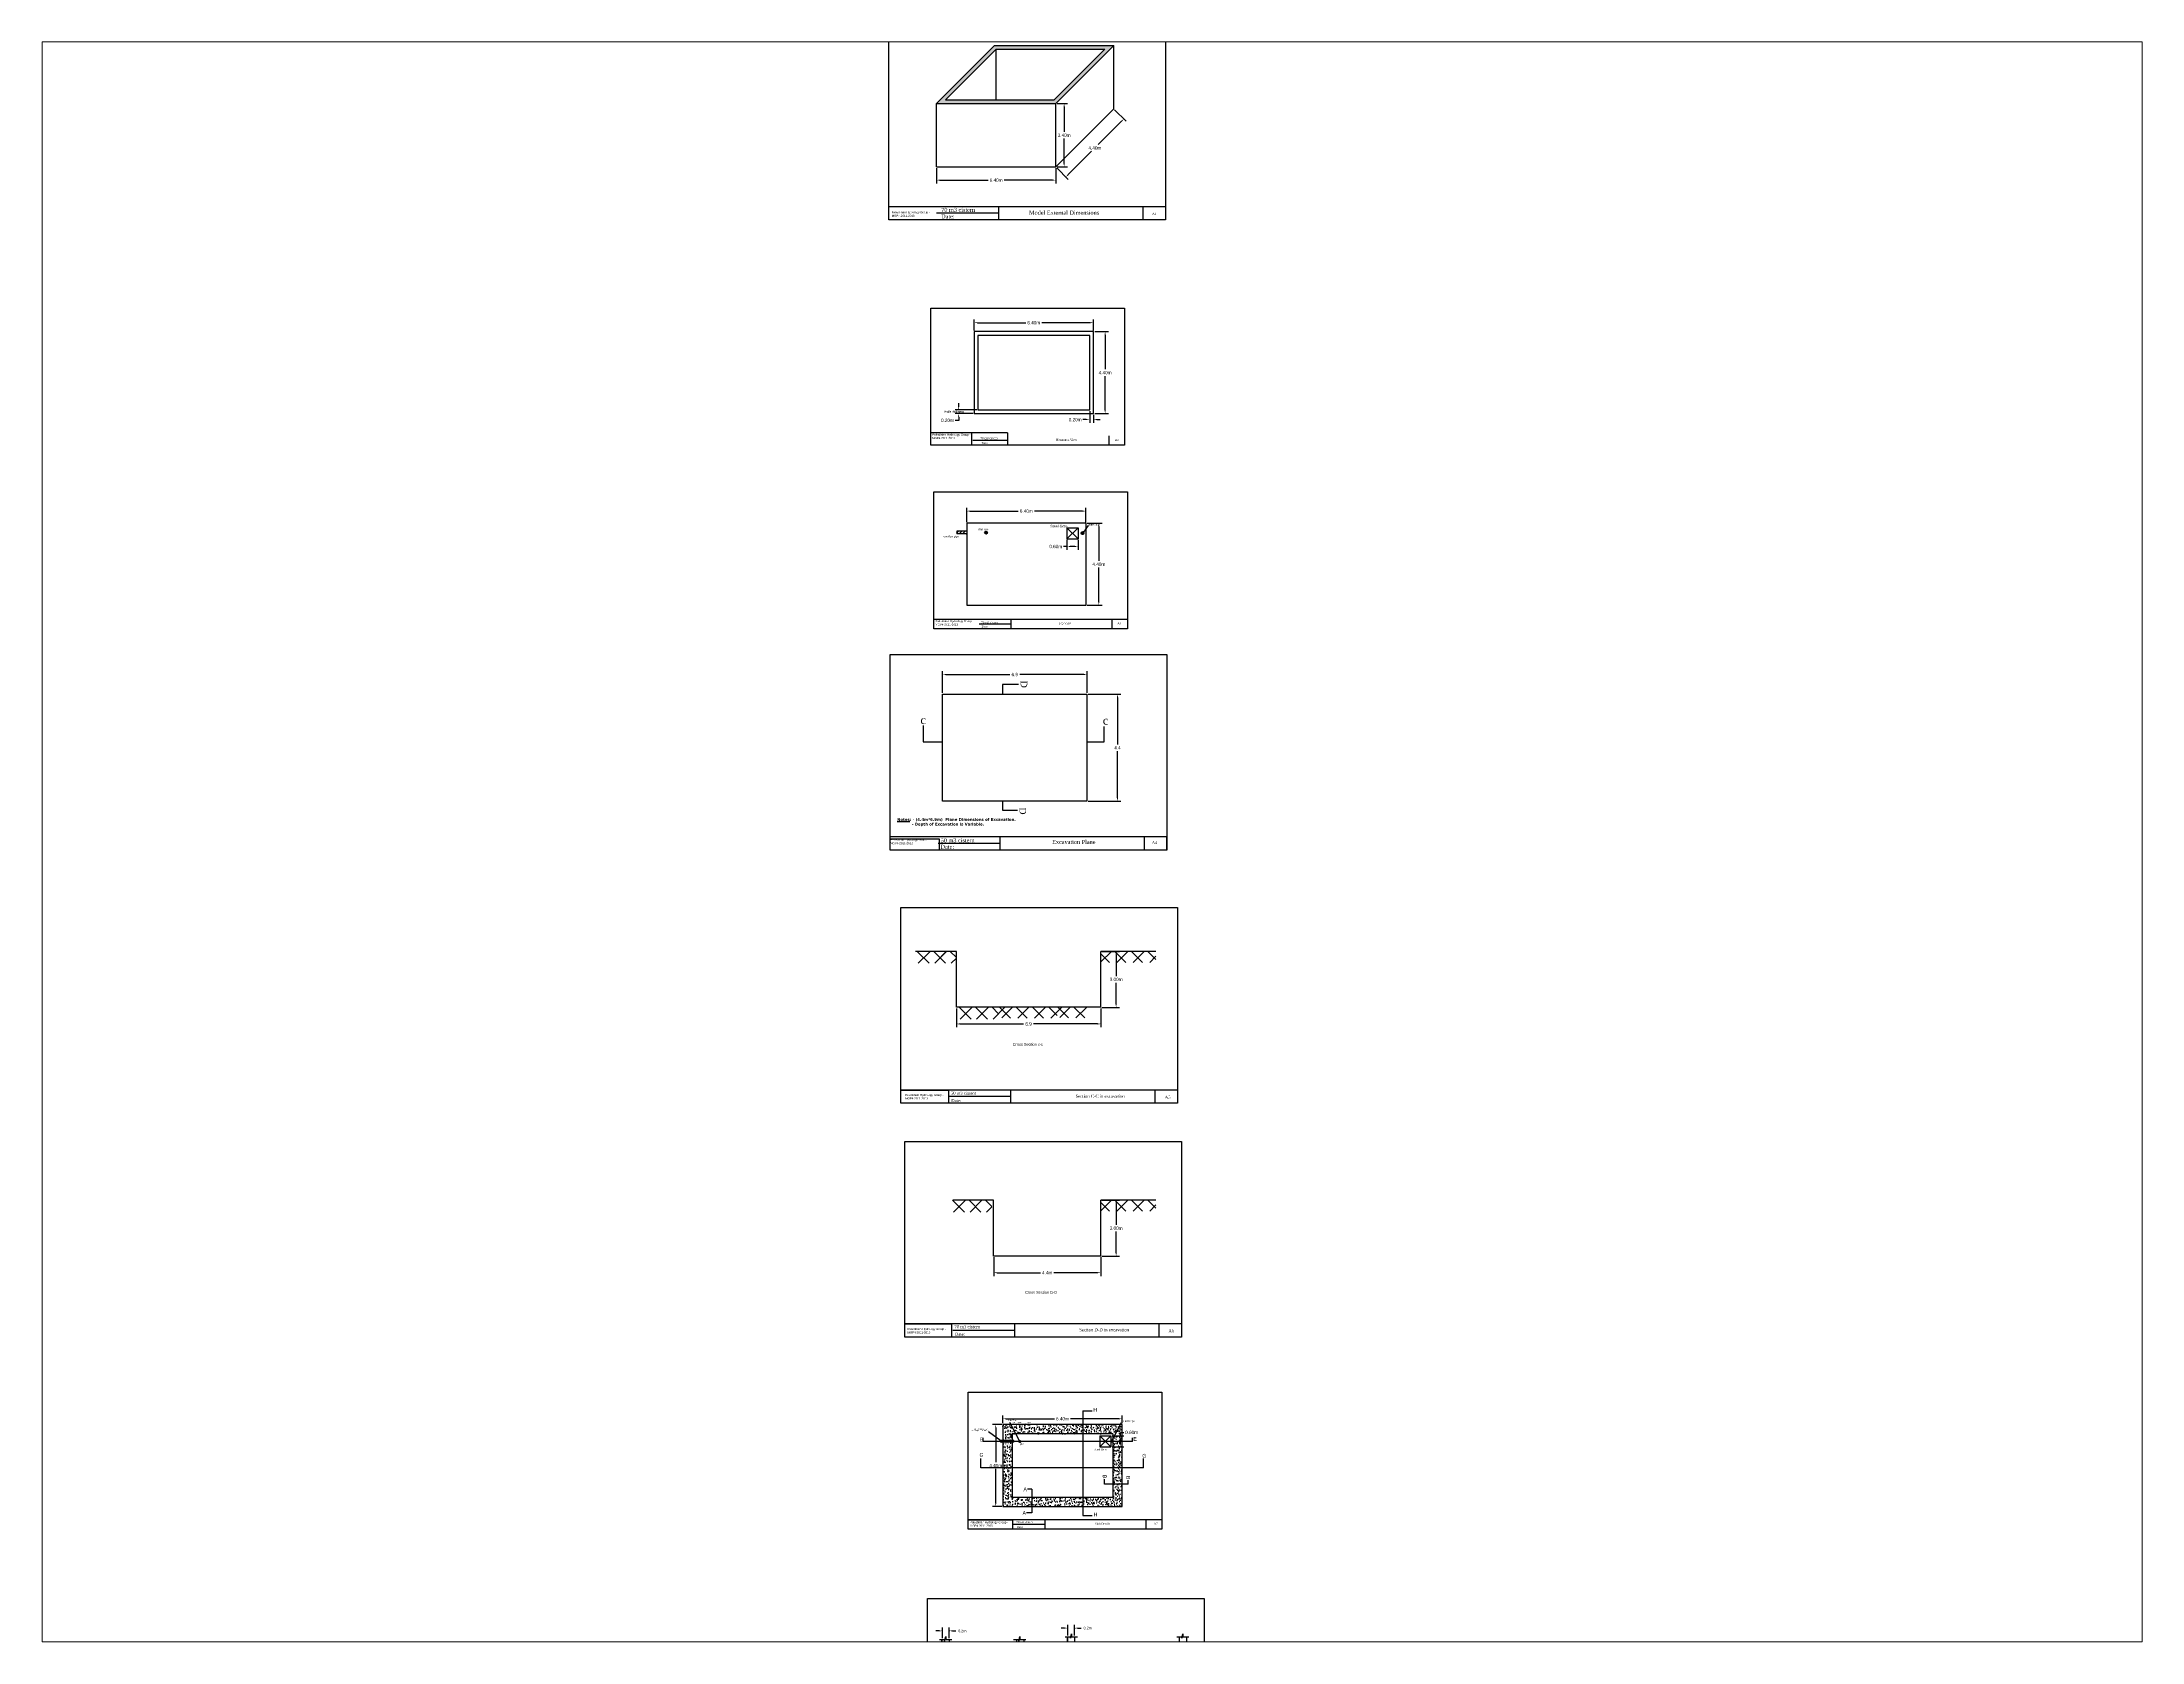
# Paper-space layout 'Layout1' of a CAD drawing. Extents: x 1.05 to 9.45, y 0.8 to 7.2.
# The model-space entities are those that its viewports show. They can reach past a viewport. Long polylines and large blocks are cut down to what shows.
import ezdxf

# ---------------------------------------------------------------- set-up
doc = ezdxf.new("R2010")
doc.units = 0
doc.header["$LTSCALE"] = 0.03
doc.header["$MEASUREMENT"] = 0
doc.linetypes.add('DASHED', pattern=[0.75, 0.5, -0.25])
doc.layers.get('DEFPOINTS').update_dxf_attribs({"linetype": 'CONTINUOUS'})
for name, color, linetype in [('DIMINSTION', 1, 'CONTINUOUS'), ('INSIDE', 2, 'CONTINUOUS'), ('OUTSIDE', 3, 'CONTINUOUS'), ('STEEL', 4, 'CONTINUOUS')]:
    doc.layers.add(name, color=color, linetype=linetype)
doc.styles.add('arabic', font='times.ttf')
doc.dimstyles.get("Standard").update_dxf_attribs({"dimtxt": 0.18, "dimasz": 0.18, "dimexe": 0.18, "dimexo": 0.0625, "dimgap": 0.09, "dimtad": 0, "dimtih": 1, "dimtoh": 1, "dimzin": 0, "dimdsep": 46, "dimtxsty": 'Standard', "dimcen": 0.09, "dimadec": 0, "dimazin": 0, "dimtfac": 1, "dimtdec": 4, "dimtofl": 0, "dimtmove": 0, "dimatfit": 3, "dimfxl": 1, "dimtolj": 1, "dimtzin": 0, "dimarcsym": 0})

# ---------------------------------------------------------------- blocks, each defined once
blk = doc.blocks.new('*D0')
at = {"layer": 'DEFPOINTS', "color": 0, "transparency": 16777216}
for p in [(13.7, 29.31), (20.1, 29.31), (13.7, 28.6)]:
    blk.add_point(p, dxfattribs=at)
at = {"layer": 'DIMINSTION', "color": 0, "lineweight": -2, "transparency": 16777216}
for p, q in [((13.7, 29.24), (13.7, 28.42)), ((13.88, 28.6), (16.47, 28.6)), ((19.92, 28.6), (17.34, 28.6)), ((20.1, 29.24), (20.1, 28.42))]:
    blk.add_line(p, q, dxfattribs=at)
at = {"layer": 'DIMINSTION', "color": 0, "transparency": 16777216}
for points in [[(13.88, 28.63), (13.88, 28.57), (13.7, 28.6)], [(19.92, 28.63), (19.92, 28.57), (20.1, 28.6)]]:
    blk.add_solid(points, dxfattribs=at)
at = {"layer": 'DIMINSTION', "color": 0, "transparency": 16777216, "insert": (16.9, 28.6), "char_height": 0.18, "attachment_point": 5}
blk.add_mtext('\\A1;6.40m', dxfattribs=at)
blk = doc.blocks.new('*D1')
at = {"layer": 'DEFPOINTS', "color": 0, "transparency": 16777216}
for p in [(23.21, 32.42), (20.1, 29.31), (20.64, 28.77)]:
    blk.add_point(p, dxfattribs=at)
at = {"layer": 'DIMINSTION', "color": 0, "lineweight": -2, "transparency": 16777216}
for p, q in [((23.62, 31.76), (22.38, 30.51)), ((23.26, 32.38), (23.88, 31.76)), ((20.77, 28.9), (22.02, 30.15)), ((20.15, 29.26), (20.77, 28.64))]:
    blk.add_line(p, q, dxfattribs=at)
at = {"layer": 'DIMINSTION', "color": 0, "transparency": 16777216}
for points in [[(23.6, 31.78), (23.65, 31.73), (23.75, 31.88)], [(20.75, 28.92), (20.79, 28.87), (20.64, 28.77)]]:
    blk.add_solid(points, dxfattribs=at)
at = {"layer": 'DIMINSTION', "color": 0, "transparency": 16777216, "insert": (22.2, 30.33), "char_height": 0.18, "attachment_point": 5}
blk.add_mtext('\\A1;4.40m', dxfattribs=at)
blk = doc.blocks.new('*D2')
at = {"layer": 'DEFPOINTS', "color": 0, "transparency": 16777216}
for p in [(15.32, 10.19), (21.72, 10.84), (21.72, 10.19)]:
    blk.add_point(p, dxfattribs=at)
at = {"layer": 'DIMINSTION', "color": 0, "lineweight": -2, "transparency": 16777216}
for p, q in [((15.32, 10.25), (15.32, 11.02)), ((15.5, 10.84), (18.09, 10.84)), ((21.54, 10.84), (18.96, 10.84)), ((21.72, 10.25), (21.72, 11.02))]:
    blk.add_line(p, q, dxfattribs=at)
at = {"layer": 'DIMINSTION', "color": 0, "transparency": 16777216}
for points in [[(15.5, 10.87), (15.5, 10.81), (15.32, 10.84)], [(21.54, 10.87), (21.54, 10.81), (21.72, 10.84)]]:
    blk.add_solid(points, dxfattribs=at)
at = {"layer": 'DIMINSTION', "color": 0, "transparency": 16777216, "insert": (18.52, 10.84), "char_height": 0.18, "attachment_point": 5}
blk.add_mtext('\\A1;6.40m', dxfattribs=at)
blk = doc.blocks.new('*D3')
at = {"layer": 'DEFPOINTS', "color": 0, "transparency": 16777216}
for p in [(21.72, 10.19), (21.72, 5.79), (22.41, 5.79)]:
    blk.add_point(p, dxfattribs=at)
at = {"layer": 'DIMINSTION', "color": 0, "lineweight": -2, "transparency": 16777216}
for p, q in [((21.79, 10.19), (22.59, 10.19)), ((22.41, 10.01), (22.41, 8.17)), ((22.41, 5.97), (22.41, 7.81)), ((21.79, 5.79), (22.59, 5.79))]:
    blk.add_line(p, q, dxfattribs=at)
at = {"layer": 'DIMINSTION', "color": 0, "transparency": 16777216}
for points in [[(22.38, 10.01), (22.44, 10.01), (22.41, 10.19)], [(22.38, 5.97), (22.44, 5.97), (22.41, 5.79)]]:
    blk.add_solid(points, dxfattribs=at)
at = {"layer": 'DIMINSTION', "color": 0, "transparency": 16777216, "insert": (22.41, 7.99), "char_height": 0.18, "attachment_point": 5}
blk.add_mtext('\\A1;4.40m', dxfattribs=at)
blk = doc.blocks.new('*D6')
at = {"layer": 'DEFPOINTS', "color": 0, "linetype": 'Continuous', "transparency": 16777216}
for p in [(17.26, -38.18), (23.66, -37.87), (23.66, -38.18)]:
    blk.add_point(p, dxfattribs=at)
at = {"layer": 'DIMINSTION', "color": 0, "linetype": 'Continuous', "lineweight": -2, "transparency": 16777216}
for p, q in [((17.26, -38.11), (17.26, -37.69)), ((17.44, -37.87), (20.03, -37.87)), ((23.48, -37.87), (20.9, -37.87)), ((23.66, -38.11), (23.66, -37.69))]:
    blk.add_line(p, q, dxfattribs=at)
at = {"layer": 'DIMINSTION', "color": 0, "linetype": 'Continuous', "transparency": 16777216}
for points in [[(17.44, -37.84), (17.44, -37.9), (17.26, -37.87)], [(23.48, -37.84), (23.48, -37.9), (23.66, -37.87)]]:
    blk.add_solid(points, dxfattribs=at)
at = {"layer": 'DIMINSTION', "color": 0, "linetype": 'Continuous', "transparency": 16777216, "insert": (20.46, -37.87), "char_height": 0.18, "attachment_point": 5}
blk.add_mtext('\\A1;6.40m', dxfattribs=at)
blk = doc.blocks.new('*D7')
at = {"layer": 'DEFPOINTS', "color": 0, "linetype": 'Continuous', "transparency": 16777216}
for p in [(17.26, -38.18), (16.88, -42.58), (17.26, -42.58)]:
    blk.add_point(p, dxfattribs=at)
at = {"layer": 'DIMINSTION', "color": 0, "linetype": 'Continuous', "lineweight": -2, "transparency": 16777216}
for p, q in [((17.2, -38.18), (16.7, -38.18)), ((16.88, -38.36), (16.88, -40.2)), ((16.88, -42.4), (16.88, -40.56)), ((17.2, -42.58), (16.7, -42.58))]:
    blk.add_line(p, q, dxfattribs=at)
at = {"layer": 'DIMINSTION', "color": 0, "linetype": 'Continuous', "transparency": 16777216}
for points in [[(16.85, -38.36), (16.91, -38.36), (16.88, -38.18)], [(16.85, -42.4), (16.91, -42.4), (16.88, -42.58)]]:
    blk.add_solid(points, dxfattribs=at)
at = {"layer": 'DIMINSTION', "color": 0, "linetype": 'Continuous', "transparency": 16777216, "insert": (16.88, -40.38), "char_height": 0.18, "attachment_point": 5}
blk.add_mtext('\\A1;4.40m', dxfattribs=at)
blk = doc.blocks.new('*D10')
at = {"layer": 'DEFPOINTS', "color": 0, "linetype": 'Continuous', "transparency": 16777216}
for p in [(20.1, 32.71), (20.1, 29.31), (20.55, 29.31)]:
    blk.add_point(p, dxfattribs=at)
at = {"layer": 'DIMINSTION', "color": 0, "linetype": 'Continuous', "lineweight": -2, "transparency": 16777216}
for p, q in [((20.17, 32.71), (20.73, 32.71)), ((20.55, 32.53), (20.55, 31.19)), ((20.55, 29.49), (20.55, 30.83)), ((20.17, 29.31), (20.73, 29.31))]:
    blk.add_line(p, q, dxfattribs=at)
at = {"layer": 'DIMINSTION', "color": 0, "linetype": 'Continuous', "transparency": 16777216}
for points in [[(20.52, 32.53), (20.58, 32.53), (20.55, 32.71)], [(20.52, 29.49), (20.58, 29.49), (20.55, 29.31)]]:
    blk.add_solid(points, dxfattribs=at)
at = {"layer": 'DIMINSTION', "color": 0, "linetype": 'Continuous', "transparency": 16777216, "insert": (20.55, 31.01), "char_height": 0.18, "attachment_point": 5}
blk.add_mtext('\\A1;3.40m', dxfattribs=at)
blk = doc.blocks.new('*D11')
at = {"layer": 'DEFPOINTS', "color": 0, "linetype": 'Continuous', "transparency": 16777216}
for p in [(20.7, 9.35), (21.3, 9.35), (20.7, 8.94)]:
    blk.add_point(p, dxfattribs=at)
at = {"layer": 'DIMINSTION', "color": 0, "linetype": 'Continuous', "lineweight": -2, "transparency": 16777216}
for p, q in [((20.7, 9.29), (20.7, 8.76)), ((21.3, 9.29), (21.3, 8.76)), ((20.7, 8.94), (20.52, 8.94)), ((21.12, 8.94), (20.88, 8.94))]:
    blk.add_line(p, q, dxfattribs=at)
at = {"layer": 'DIMINSTION', "color": 0, "linetype": 'Continuous', "transparency": 16777216}
for points in [[(20.88, 8.97), (20.88, 8.91), (20.7, 8.94)], [(21.12, 8.97), (21.12, 8.91), (21.3, 8.94)]]:
    blk.add_solid(points, dxfattribs=at)
at = {"layer": 'DIMINSTION', "color": 0, "linetype": 'Continuous', "transparency": 16777216, "insert": (20.1, 8.94), "char_height": 0.18, "attachment_point": 5}
blk.add_mtext('\\A1;0.60m', dxfattribs=at)
blk = doc.blocks.new('*D12')
at = {"layer": 'DEFPOINTS', "color": 0, "linetype": 'Continuous', "transparency": 16777216}
for p in [(23.06, -38.78), (23.06, -39.38), (23.57, -38.78)]:
    blk.add_point(p, dxfattribs=at)
at = {"layer": 'DIMINSTION', "color": 0, "linetype": 'Continuous', "lineweight": -2, "transparency": 16777216}
for p, q in [((23.13, -38.78), (23.75, -38.78)), ((23.13, -39.38), (23.75, -39.38)), ((23.57, -38.78), (23.57, -38.6)), ((23.57, -38.6), (23.75, -38.6)), ((23.57, -39.2), (23.57, -38.96))]:
    blk.add_line(p, q, dxfattribs=at)
at = {"layer": 'DIMINSTION', "color": 0, "linetype": 'Continuous', "transparency": 16777216}
for points in [[(23.54, -38.96), (23.6, -38.96), (23.57, -38.78)], [(23.54, -39.2), (23.6, -39.2), (23.57, -39.38)]]:
    blk.add_solid(points, dxfattribs=at)
at = {"layer": 'DIMINSTION', "color": 0, "linetype": 'Continuous', "transparency": 16777216, "insert": (24.17, -38.6), "char_height": 0.18, "attachment_point": 5}
blk.add_mtext('\\A1;0.60m', dxfattribs=at)
blk = doc.blocks.new('*D17')
at = {"layer": 'DEFPOINTS', "color": 0, "linetype": 'Continuous', "transparency": 16777216}
for p in [(14.77, -15.79), (14.77, -16.68), (22.52, -15.79)]:
    blk.add_point(p, dxfattribs=at)
at = {"layer": 'OUTSIDE', "color": 0, "linetype": 'Continuous', "lineweight": -2, "transparency": 16777216}
for p, q in [((14.77, -15.85), (14.77, -16.86)), ((14.95, -16.68), (18.37, -16.68)), ((22.34, -16.68), (18.91, -16.68)), ((22.52, -15.85), (22.52, -16.86))]:
    blk.add_line(p, q, dxfattribs=at)
at = {"layer": 'OUTSIDE', "color": 0, "linetype": 'Continuous', "transparency": 16777216}
for points in [[(14.95, -16.65), (14.95, -16.71), (14.77, -16.68)], [(22.34, -16.65), (22.34, -16.71), (22.52, -16.68)]]:
    blk.add_solid(points, dxfattribs=at)
at = {"layer": 'OUTSIDE', "color": 0, "linetype": 'Continuous', "transparency": 16777216, "insert": (18.64, -16.68), "char_height": 0.18, "attachment_point": 5}
blk.add_mtext('\\A1;6.9', dxfattribs=at)
blk = doc.blocks.new('*D18')
at = {"layer": 'DEFPOINTS', "color": 0, "linetype": 'Continuous', "transparency": 16777216}
for p in [(22.52, -12.79), (22.52, -15.79), (23.34, -15.79)]:
    blk.add_point(p, dxfattribs=at)
at = {"layer": 'OUTSIDE', "color": 0, "linetype": 'Continuous', "lineweight": -2, "transparency": 16777216}
for p, q in [((22.58, -12.79), (23.52, -12.79)), ((23.34, -12.97), (23.34, -14.11)), ((23.34, -15.61), (23.34, -14.47)), ((22.58, -15.79), (23.52, -15.79))]:
    blk.add_line(p, q, dxfattribs=at)
at = {"layer": 'OUTSIDE', "color": 0, "linetype": 'Continuous', "transparency": 16777216}
for points in [[(23.31, -12.97), (23.37, -12.97), (23.34, -12.79)], [(23.31, -15.61), (23.37, -15.61), (23.34, -15.79)]]:
    blk.add_solid(points, dxfattribs=at)
at = {"layer": 'OUTSIDE', "color": 0, "linetype": 'Continuous', "transparency": 16777216, "insert": (23.34, -14.29), "char_height": 0.18, "attachment_point": 5}
blk.add_mtext('\\A1;3.00m', dxfattribs=at)
blk = doc.blocks.new('*D19')
at = {"layer": 'DEFPOINTS', "color": 0, "linetype": 'Continuous', "transparency": 16777216}
for p in [(21.78, 1.02), (21.78, -4.73), (23.41, -4.73)]:
    blk.add_point(p, dxfattribs=at)
at = {"layer": 'OUTSIDE', "color": 0, "linetype": 'Continuous', "lineweight": -2, "transparency": 16777216}
for p, q in [((21.84, 1.02), (23.59, 1.02)), ((23.41, 0.84), (23.41, -1.68)), ((23.41, -4.55), (23.41, -2.04)), ((21.84, -4.73), (23.59, -4.73))]:
    blk.add_line(p, q, dxfattribs=at)
at = {"layer": 'OUTSIDE', "color": 0, "linetype": 'Continuous', "transparency": 16777216}
for points in [[(23.38, 0.84), (23.44, 0.84), (23.41, 1.02)], [(23.38, -4.55), (23.44, -4.55), (23.41, -4.73)]]:
    blk.add_solid(points, dxfattribs=at)
at = {"layer": 'OUTSIDE', "color": 0, "linetype": 'Continuous', "transparency": 16777216, "insert": (23.41, -1.86), "char_height": 0.18, "attachment_point": 5}
blk.add_mtext('\\A1;4.4', dxfattribs=at)
blk = doc.blocks.new('*D20')
at = {"layer": 'DEFPOINTS', "color": 0, "linetype": 'Continuous', "transparency": 16777216}
for p in [(14.03, 2.07), (14.03, 1.02), (21.78, 1.02)]:
    blk.add_point(p, dxfattribs=at)
at = {"layer": 'OUTSIDE', "color": 0, "linetype": 'Continuous', "lineweight": -2, "transparency": 16777216}
for p, q in [((14.03, 1.08), (14.03, 2.25)), ((14.21, 2.07), (17.63, 2.07)), ((21.6, 2.07), (18.17, 2.07)), ((21.78, 1.08), (21.78, 2.25))]:
    blk.add_line(p, q, dxfattribs=at)
at = {"layer": 'OUTSIDE', "color": 0, "linetype": 'Continuous', "transparency": 16777216}
for points in [[(14.21, 2.1), (14.21, 2.04), (14.03, 2.07)], [(21.6, 2.1), (21.6, 2.04), (21.78, 2.07)]]:
    blk.add_solid(points, dxfattribs=at)
at = {"layer": 'OUTSIDE', "color": 0, "linetype": 'Continuous', "transparency": 16777216, "insert": (17.9, 2.07), "char_height": 0.18, "attachment_point": 5}
blk.add_mtext('\\A1;6.9', dxfattribs=at)
blk = doc.blocks.new('*D21')
at = {"layer": 'DEFPOINTS', "color": 0, "linetype": 'Continuous', "transparency": 16777216}
for p in [(16.77, -29.14), (22.52, -29.14), (16.77, -30.03)]:
    blk.add_point(p, dxfattribs=at)
at = {"layer": 'OUTSIDE', "color": 0, "linetype": 'Continuous', "lineweight": -2, "transparency": 16777216}
for p, q in [((16.77, -29.2), (16.77, -30.21)), ((22.52, -29.2), (22.52, -30.21)), ((16.95, -30.03), (19.28, -30.03)), ((22.34, -30.03), (20, -30.03))]:
    blk.add_line(p, q, dxfattribs=at)
at = {"layer": 'OUTSIDE', "color": 0, "linetype": 'Continuous', "transparency": 16777216}
for points in [[(16.95, -30), (16.95, -30.06), (16.77, -30.03)], [(22.34, -30), (22.34, -30.06), (22.52, -30.03)]]:
    blk.add_solid(points, dxfattribs=at)
at = {"layer": 'OUTSIDE', "color": 0, "linetype": 'Continuous', "transparency": 16777216, "insert": (19.64, -30.03), "char_height": 0.18, "attachment_point": 5}
blk.add_mtext('\\A1;4.4m', dxfattribs=at)
blk = doc.blocks.new('*D22')
at = {"layer": 'DEFPOINTS', "color": 0, "linetype": 'Continuous', "transparency": 16777216}
for p in [(22.52, -26.14), (22.52, -29.14), (23.34, -29.14)]:
    blk.add_point(p, dxfattribs=at)
at = {"layer": 'OUTSIDE', "color": 0, "linetype": 'Continuous', "lineweight": -2, "transparency": 16777216}
for p, q in [((22.58, -26.14), (23.52, -26.14)), ((23.34, -26.32), (23.34, -27.46)), ((23.34, -28.96), (23.34, -27.82)), ((22.58, -29.14), (23.52, -29.14))]:
    blk.add_line(p, q, dxfattribs=at)
at = {"layer": 'OUTSIDE', "color": 0, "linetype": 'Continuous', "transparency": 16777216}
for points in [[(23.31, -26.32), (23.37, -26.32), (23.34, -26.14)], [(23.31, -28.96), (23.37, -28.96), (23.34, -29.14)]]:
    blk.add_solid(points, dxfattribs=at)
at = {"layer": 'OUTSIDE', "color": 0, "linetype": 'Continuous', "transparency": 16777216, "insert": (23.34, -27.64), "char_height": 0.18, "attachment_point": 5}
blk.add_mtext('\\A1;3.00m', dxfattribs=at)
blk = doc.blocks.new('*D23')
at = {"layer": 'DEFPOINTS', "color": 0, "linetype": 'Continuous', "transparency": 16777216}
for p in [(15.72, 20.47), (22.12, 20.95), (22.12, 20.47)]:
    blk.add_point(p, dxfattribs=at)
at = {"layer": 'DIMINSTION', "color": 0, "linetype": 'Continuous', "lineweight": -2, "transparency": 16777216}
for p, q in [((15.72, 20.53), (15.72, 21.13)), ((15.9, 20.95), (18.49, 20.95)), ((21.94, 20.95), (19.36, 20.95)), ((22.12, 20.53), (22.12, 21.13))]:
    blk.add_line(p, q, dxfattribs=at)
at = {"layer": 'DIMINSTION', "color": 0, "linetype": 'Continuous', "transparency": 16777216}
for points in [[(15.9, 20.98), (15.9, 20.92), (15.72, 20.95)], [(21.94, 20.98), (21.94, 20.92), (22.12, 20.95)]]:
    blk.add_solid(points, dxfattribs=at)
at = {"layer": 'DIMINSTION', "color": 0, "linetype": 'Continuous', "transparency": 16777216, "insert": (18.92, 20.95), "char_height": 0.18, "attachment_point": 5}
blk.add_mtext('\\A1;6.40m', dxfattribs=at)
blk = doc.blocks.new('*D24')
at = {"layer": 'DEFPOINTS', "color": 0, "linetype": 'Continuous', "transparency": 16777216}
for p in [(22.12, 20.47), (22.12, 16.07), (22.75, 16.07)]:
    blk.add_point(p, dxfattribs=at)
at = {"layer": 'DIMINSTION', "color": 0, "linetype": 'Continuous', "lineweight": -2, "transparency": 16777216}
for p, q in [((22.19, 20.47), (22.93, 20.47)), ((22.75, 20.29), (22.75, 18.45)), ((22.75, 16.25), (22.75, 18.09)), ((22.19, 16.07), (22.93, 16.07))]:
    blk.add_line(p, q, dxfattribs=at)
at = {"layer": 'DIMINSTION', "color": 0, "linetype": 'Continuous', "transparency": 16777216}
for points in [[(22.72, 20.29), (22.78, 20.29), (22.75, 20.47)], [(22.72, 16.25), (22.78, 16.25), (22.75, 16.07)]]:
    blk.add_solid(points, dxfattribs=at)
at = {"layer": 'DIMINSTION', "color": 0, "linetype": 'Continuous', "transparency": 16777216, "insert": (22.75, 18.27), "char_height": 0.18, "attachment_point": 5}
blk.add_mtext('\\A1;4.40m', dxfattribs=at)
blk = doc.blocks.new('*D25')
at = {"layer": 'DEFPOINTS', "color": 0, "linetype": 'Continuous', "transparency": 16777216}
for p in [(14.89, 16.07), (15.72, 16.07), (15.92, 16.27)]:
    blk.add_point(p, dxfattribs=at)
at = {"layer": 'DIMINSTION', "color": 0, "linetype": 'Continuous', "lineweight": -2, "transparency": 16777216}
for p, q in [((15.86, 16.27), (14.71, 16.27)), ((15.66, 16.07), (14.71, 16.07)), ((14.89, 16.45), (14.89, 16.63)), ((14.89, 15.89), (14.89, 15.71)), ((14.89, 15.71), (14.71, 15.71))]:
    blk.add_line(p, q, dxfattribs=at)
at = {"layer": 'DIMINSTION', "color": 0, "linetype": 'Continuous', "transparency": 16777216}
for points in [[(14.86, 16.45), (14.92, 16.45), (14.89, 16.27)], [(14.86, 15.89), (14.92, 15.89), (14.89, 16.07)]]:
    blk.add_solid(points, dxfattribs=at)
at = {"layer": 'DIMINSTION', "color": 0, "linetype": 'Continuous', "transparency": 16777216, "insert": (14.29, 15.71), "char_height": 0.18, "attachment_point": 5}
blk.add_mtext('\\A1;0.20m', dxfattribs=at)
blk = doc.blocks.new('*D32')
at = {"layer": 'DEFPOINTS', "color": 0, "linetype": 'Continuous', "transparency": 16777216}
for p in [(21.92, 16.27), (22.12, 16.07), (21.92, 15.75)]:
    blk.add_point(p, dxfattribs=at)
at = {"layer": 'DIMINSTION', "color": 0, "linetype": 'Continuous', "lineweight": -2, "transparency": 16777216}
for p, q in [((21.92, 16.21), (21.92, 15.57)), ((22.12, 16.01), (22.12, 15.57)), ((21.74, 15.75), (21.56, 15.75)), ((22.3, 15.75), (22.48, 15.75))]:
    blk.add_line(p, q, dxfattribs=at)
at = {"layer": 'DIMINSTION', "color": 0, "linetype": 'Continuous', "transparency": 16777216}
for points in [[(21.74, 15.78), (21.74, 15.72), (21.92, 15.75)], [(22.3, 15.78), (22.3, 15.72), (22.12, 15.75)]]:
    blk.add_solid(points, dxfattribs=at)
at = {"layer": 'DIMINSTION', "color": 0, "linetype": 'Continuous', "transparency": 16777216, "insert": (21.14, 15.75), "char_height": 0.18, "attachment_point": 5}
blk.add_mtext('\\A1;0.20m', dxfattribs=at)

msp = doc.modelspace()

# ---------------------------------------------------------------- hatches: boundary and pattern name
at = {"layer": 'DIMINSTION', "linetype": 'Continuous'}
h = msp.add_hatch(dxfattribs=at)
h.set_pattern_fill('AR-CONC', color=0, scale=0.05, style=0)
h.set_pattern_definition([(50, (0, 0), (0.35863, -0.031376), [0.0375, -0.4125]), (355, (0, 0), (-0.0693757, 0.376096), [0.03, -0.33]), (100.4514, (0.0299, -0.0026), (0.2892547, 0.3447198), [0.03187, -0.350571]), (46.1842, (0, 0.1), (0.5336205, -0.0827595), [0.05625, -0.61875]), (96.6356, (0.04447, 0.0931), (0.4673314, 0.487059), [0.047805, -0.5258565]), (351.1842, (0, 0.1), (0.467331, 0.487059), [0.045, -0.495]), (21, (0.05, 0.075), (0.2984535, -0.2013094), [0.0375, -0.4125]), (326, (0.05, 0.075), (0.1216577, 0.362575), [0.03, -0.33]), (71.4514, (0.07487, 0.05822), (0.4201113, 0.1612652), [0.03187, -0.350571]), (37.5, (0, 0), (0.00607993, 0.16644693), [0, -0.326, 0, -0.335, 0, -0.33125]), (7.5, (0, 0), (0.1315348, 0.19720586), [0, -0.191, 0, -0.3185, 0, -0.12625]), (327.5, (-0.1115, 0), (0.2669112, -0.01127744), [0, -0.125, 0, -0.39, 0, -0.5175]), (317.5, (-0.1615, 0), (0.2915931, 0.0500525), [0, -0.1625, 0, -0.259, 0, -0.3675])])
h.paths.add_polyline_path([(23.213, 35.821), (16.813, 35.821), (13.705, 32.706), (20.105, 32.706)])
h.paths.add_polyline_path([(14.187, 32.906), (16.896, 35.621), (22.731, 35.621), (20.022, 32.906)], flags=16)
h = msp.add_hatch(dxfattribs=at)
h.set_pattern_fill('ANSI31', color=0, style=0)
h.set_pattern_definition([(45, (-2.68068, 5.4477), (-0.08838835, 0.08838835), [])])
h.paths.add_polyline_path([(15.324, 9.615), (15.324, 9.759), (14.795, 9.759), (14.795, 9.615)])
h = msp.add_hatch(dxfattribs=at)
h.set_pattern_fill('ANSI31', color=0, scale=0.105, style=0)
h.set_pattern_definition([(45, (43.91589, -3.067798), (-0.0092807765, 0.0092807765), [])])
h.paths.add_polyline_path([(16.43, 9.683, 1), (16.284, 9.683, 1)])
h = msp.add_hatch(dxfattribs=at)
h.set_pattern_fill('ANSI31', color=0, scale=0.105, style=0)
h.set_pattern_definition([(45, (43.387155, -2.881241), (-0.0092807765, 0.0092807765), [])])
h.paths.add_polyline_path([(21.605, 9.661, 1), (21.456, 9.661, 1)])
h = msp.add_hatch(dxfattribs=at)
h.set_pattern_fill('AR-CONC', color=0, scale=0.05, style=0)
h.set_pattern_definition([(50, (36.47908, -47.3698), (0.35863, -0.031376), [0.0375, -0.4125]), (355, (36.4791, -47.3698), (-0.0693757, 0.376096), [0.03, -0.33]), (100.4514, (36.50897, -47.3724), (0.2892547, 0.34472), [0.03187, -0.350571]), (46.1842, (36.4791, -47.2698), (0.5336205, -0.0827595), [0.05625, -0.61875]), (96.6356, (36.52355, -47.2767), (0.467331, 0.487059), [0.047805, -0.525857]), (351.1842, (36.4791, -47.2698), (0.467331, 0.48706), [0.045, -0.495]), (21, (36.52908, -47.2948), (0.2984535, -0.2013094), [0.0375, -0.4125]), (326, (36.5291, -47.2948), (0.1216577, 0.362575), [0.03, -0.33]), (71.4514, (36.55395, -47.31157), (0.4201113, 0.161265), [0.03187, -0.350571]), (37.5, (36.47908, -47.36979), (0.0060799, 0.1664469), [0, -0.326, 0, -0.335, 0, -0.33125]), (7.5, (36.47908, -47.36979), (0.1315348, 0.1972059), [0, -0.191, 0, -0.3185, 0, -0.12625]), (327.5, (36.36758, -47.36979), (0.2669112, -0.0112774), [0, -0.125, 0, -0.39, 0, -0.5175]), (317.5, (36.31758, -47.3698), (0.291593, 0.0500525), [0, -0.1625, 0, -0.259, 0, -0.3675])])
h.paths.add_polyline_path([(23.16, -38.677), (23.16, -41.378), (23.66, -41.378), (23.66, -38.177), (17.26, -38.177), (17.26, -39.018), (17.76, -39.018), (17.76, -38.677), (18.104, -38.677)])
h.paths.add_polyline_path([(23.66, -42.577), (23.66, -41.378), (23.16, -41.378), (23.16, -42.077), (18.808, -42.077), (18.808, -42.577)])
h.paths.add_polyline_path([(18.808, -42.577), (18.808, -42.077), (17.76, -42.077), (17.76, -39.114), (17.26, -39.114), (17.26, -42.577)])
h.paths.add_polyline_path([(17.733, -38.123), (19.42, -38.123), (19.42, -38.033), (17.733, -38.033)], flags=9)
h.paths.add_polyline_path([(17.528, -38.042), (18.191, -38.042), (18.191, -37.892), (17.528, -37.892)], flags=9)
h.paths.add_polyline_path([(22.359, -38.115), (23.376, -38.115), (23.376, -37.915), (22.359, -37.915)], flags=9)
h.paths.add_polyline_path([(17.347, -39.271), (17.63, -39.271), (17.63, -39.121), (17.347, -39.121)], flags=24)
h.paths.add_polyline_path([(18.317, -41.803), (18.551, -41.803), (18.551, -41.503), (18.317, -41.503)], flags=25)
h = msp.add_hatch(dxfattribs=at)
h.set_pattern_fill('ANSI31', color=0, style=0)
h.set_pattern_definition([(45, (36.47731, -47.38661), (-0.08838835, 0.08838835), [])])
h.paths.add_polyline_path([(17.849, -39.131), (17.849, -39.035), (17.131, -39.035), (17.131, -39.131)])
h = msp.add_hatch(dxfattribs=at)
h.set_pattern_fill('ANSI31', color=0, scale=0.07, style=0)
h.set_pattern_definition([(45, (36.5447636, -47.586277), (-0.0061871843, 0.0061871843), [])])
h.paths.add_polyline_path([(18.221, -39.086, 1), (18.123, -39.086, 1)])
h = msp.add_hatch(dxfattribs=at)
h.set_pattern_fill('ANSI31', color=0, scale=0.042, style=0)
h.set_pattern_definition([(45, (31.857529, -44.1023574), (-0.0037123106, 0.0037123106), [])])
h.paths.add_polyline_path([(23.085, -39.086, 1), (23.145, -39.086, 1)])
at = {"layer": 'OUTSIDE', "linetype": 'Continuous'}
h = msp.add_hatch(dxfattribs=at)
h.set_pattern_fill('ANSI37', color=0, scale=5, style=0)
h.set_pattern_definition([(45, (12.57223, -13.5763), (-0.441942, 0.441942), []), (135, (12.57223, -13.5763), (-0.441942, -0.441942), [])])
h.paths.add_polyline_path([(14.768, -12.788), (12.572, -12.788), (12.572, -13.427), (14.768, -13.427)])
h.paths.add_polyline_path([(22.518, -13.378), (25.477, -13.378), (25.477, -12.788), (22.518, -12.788)])

# ---------------------------------------------------------------- linework, layer by layer
at = {"layer": 'DEFPOINTS', "color": 0, "linetype": 'ByBlock'}
for p in [(20.749, -49.562), (21.111, -49.562)]:
    msp.add_point(p, dxfattribs=at)
at = {"layer": 'DIMINSTION', "color": 0, "linetype": 'Continuous'}
for p, q in [((17.515, 15.043), (13.396, 15.043)), ((17.515, 15.043), (15.574, 15.043)), ((15.574, 15.043), (15.574, 14.374)), ((14.795, 9.759), (14.795, 9.615)), ((15.324, 9.759), (14.795, 9.759)), ((15.324, 9.615), (14.795, 9.615)), ((20.702, 9.951), (21.302, 9.351)), ((21.302, 9.951), (20.702, 9.351)), ((21.832, 10.066), (21.585, 9.711)), ((21.585, 9.711), (21.589, 9.756)), ((21.628, 9.727), (21.585, 9.711)), ((21.589, 9.756), (21.628, 9.727)), ((26.063, -6.648), (11.213, -6.648)), ((11.213, -7.348), (11.213, -6.74)), ((11.213, -6.74), (13.835, -6.74)), ((13.835, -6.74), (13.835, -7.348)), ((13.835, -7.348), (11.213, -7.348)), ((14.768, -12.788), (12.572, -12.788)), ((14.768, -15.788), (14.768, -12.788)), ((25.477, -12.788), (22.518, -12.788)), ((22.518, -15.788), (22.518, -12.788)), ((22.518, -15.788), (14.768, -15.788)), ((11.791, -20.227), (14.337, -20.227)), ((11.791, -20.937), (11.791, -20.227)), ((14.337, -20.227), (14.337, -20.937)), ((14.337, -20.937), (11.791, -20.937)), ((16.768, -26.136), (14.572, -26.136)), ((16.768, -29.136), (16.768, -26.136)), ((16.768, -29.136), (16.768, -26.136)), ((25.477, -26.136), (22.518, -26.136)), ((22.518, -29.136), (22.518, -26.136)), ((22.518, -29.136), (16.768, -29.136)), ((12.003, -32.781), (14.508, -32.781)), ((12.003, -33.492), (12.003, -32.781)), ((14.508, -33.492), (12.003, -33.492)), ((14.508, -32.781), (14.508, -33.492)), ((21.556, -37.442), (22.056, -37.442)), ((16.209, -39.082), (16.209, -38.882)), ((17.849, -39.035), (17.131, -39.035)), ((17.131, -39.035), (17.131, -39.131)), ((17.849, -39.131), (17.131, -39.131)), ((17.849, -39.131), (17.849, -39.035)), ((23.064, -38.782), (22.464, -39.382)), ((22.464, -38.782), (23.064, -39.382)), ((24.216, -39.082), (24.216, -38.882)), ((16.079, -40.508), (16.079, -40.008)), ((24.811, -40.508), (24.811, -40.008)), ((17.783, -43.296), (17.783, -43.794)), ((21.556, -43.066), (22.056, -43.066)), ((13.839, -49.25), (13.659, -49.25)), ((14.019, -49.648), (14.019, -49.07)), ((14.38, -49.648), (14.38, -49.07)), ((14.56, -49.25), (14.74, -49.25)), ((20.569, -49.101), (20.389, -49.101)), ((20.749, -49.499), (20.749, -48.921)), ((21.111, -49.499), (21.111, -48.921)), ((21.291, -49.101), (21.471, -49.101)), ((14.393, -51.089), (14.393, -49.954))]:
    msp.add_line(p, q, dxfattribs=at)
at = {"layer": 'DIMINSTION', "linetype": 'Continuous'}
for p, q in [((26.063, -7.348), (26.063, -6.648)), ((26.063, -7.348), (26.063, -6.648)), ((26.063, -7.348), (26.063, -6.648)), ((15.398, -43.296), (17.783, -43.296))]:
    msp.add_line(p, q, dxfattribs=at)
at = {"layer": 'DIMINSTION', "color": 0, "linetype": 'DASHED', "ltscale": 20}
for p, q in [((21.556, -37.442), (21.556, -43.066)), ((24.216, -39.082), (16.209, -39.082)), ((24.811, -40.508), (16.079, -40.508))]:
    msp.add_line(p, q, dxfattribs=at)
at = {"layer": 'DIMINSTION', "color": 0, "linetype": 'Continuous'}
for points in [[(21.776, -4.73), (14.026, -4.73), (14.026, 1.02), (21.776, 1.02), (21.776, -4.73)], [(18.808, -41.647), (18.808, -42.918), (18.535, -42.918)], [(18.808, -41.647), (18.59, -41.647)], [(23.988, -41.378), (22.717, -41.378), (22.717, -41.105)], [(23.988, -41.378), (23.988, -41.16)], [(13.859, -49.711), (14.134, -49.711), (14.134, -49.798), (14.196, -49.549), (14.196, -49.711), (14.521, -49.711)], [(17.84, -49.711), (18.114, -49.711), (18.114, -49.798), (18.177, -49.549), (18.177, -49.711), (18.501, -49.711)], [(20.612, -49.562), (20.887, -49.562), (20.887, -49.649), (20.949, -49.4), (20.949, -49.562), (21.273, -49.562)], [(26.589, -49.562), (26.864, -49.562), (26.864, -49.649), (26.926, -49.4), (26.926, -49.562), (27.25, -49.562)]]:
    msp.add_lwpolyline(points, dxfattribs=at)
for centre, radius in [((16.357, 9.683), 0.0729), ((21.53, 9.661), 0.0745), ((18.172, -39.086), 0.0486), ((23.115, -39.086), 0.0298)]:
    msp.add_circle(centre, radius, dxfattribs=at)
for p in [(14.38, -49.25), (21.111, -49.101)]:
    msp.add_point(p, dxfattribs=at)
for points in [[(13.839, -49.22), (13.839, -49.28), (14.019, -49.25)], [(14.56, -49.22), (14.56, -49.28), (14.38, -49.25)], [(20.569, -49.071), (20.569, -49.131), (20.749, -49.101)], [(21.291, -49.071), (21.291, -49.131), (21.111, -49.101)]]:
    msp.add_solid(points, dxfattribs=at)
at = {"layer": 'INSIDE', "color": 0}
for p, q in [((20.702, 9.951), (21.302, 9.951)), ((20.702, 9.951), (20.702, 9.351)), ((20.702, 9.351), (21.302, 9.351)), ((21.302, 9.951), (21.302, 9.351))]:
    msp.add_line(p, q, dxfattribs=at)
at = {"layer": 'INSIDE', "color": 0, "linetype": 'Continuous'}
for p, q in [((17.76, -38.677), (17.76, -39.035)), ((18.104, -38.677), (17.76, -38.677)), ((17.76, -39.131), (17.76, -42.077)), ((23.16, -38.677), (17.868, -38.677)), ((18.424, -38.677), (18.2, -38.677)), ((23.16, -38.677), (23.16, -42.077)), ((17.76, -42.077), (23.16, -42.077))]:
    msp.add_line(p, q, dxfattribs=at)
at = {"layer": 'OUTSIDE', "color": 0}
for p, q in [((16.896, 32.906), (16.896, 35.621)), ((13.705, 29.306), (13.705, 32.706)), ((22.125, 20.472), (15.725, 20.472)), ((16.569, 20.472), (15.725, 20.472)), ((15.725, 20.472), (15.725, 19.631)), ((15.725, 20.472), (15.725, 16.072)), ((22.125, 16.072), (22.125, 20.472)), ((21.925, 20.272), (15.925, 20.272)), ((15.925, 20.272), (15.925, 16.272)), ((21.925, 16.272), (21.925, 20.272)), ((15.725, 16.072), (22.125, 16.072)), ((15.925, 16.272), (21.925, 16.272)), ((23.66, -38.177), (17.26, -38.177)), ((17.26, -38.177), (17.26, -39.035)), ((18.104, -38.177), (17.26, -38.177)), ((18.424, -38.177), (18.2, -38.177)), ((23.66, -42.577), (23.66, -38.177)), ((17.26, -39.131), (17.26, -42.577)), ((22.464, -38.782), (22.464, -39.382)), ((22.464, -38.782), (23.064, -38.782)), ((22.464, -39.382), (23.064, -39.382)), ((23.064, -38.782), (23.064, -39.382)), ((17.26, -42.577), (23.66, -42.577))]:
    msp.add_line(p, q, dxfattribs=at)
at = {"layer": 'OUTSIDE', "color": 0, "linetype": 'Continuous'}
for p, q in [((13.959, -13.057), (14.228, -12.788)), ((20.317, -16.336), (20.882, -15.771)), ((21.663, -16.36), (21.073, -15.771)), ((21.177, -16.36), (21.766, -15.771)), ((15.553, -16.425), (14.914, -15.786)), ((14.968, -16.425), (15.607, -15.786)), ((16.437, -16.425), (15.798, -15.786)), ((15.852, -16.425), (16.491, -15.786)), ((17.014, -16.119), (16.682, -15.786)), ((16.735, -16.425), (17.373, -15.788)), ((17.673, -16.376), (17.086, -15.788)), ((17.211, -16.351), (17.777, -15.786)), ((18.557, -16.376), (17.967, -15.786)), ((18.071, -16.376), (18.661, -15.786)), ((19.441, -16.376), (18.851, -15.786)), ((18.955, -16.376), (19.545, -15.786)), ((20.17, -16.221), (19.735, -15.786)), ((19.839, -16.376), (20.426, -15.788)), ((20.779, -16.36), (20.206, -15.788)), ((15.204, -26.775), (14.564, -26.136)), ((14.618, -26.775), (15.257, -26.136)), ((16.088, -26.775), (15.448, -26.136)), ((15.502, -26.775), (16.141, -26.136)), ((16.665, -26.469), (16.332, -26.136)), ((16.386, -26.775), (16.665, -26.496)), ((22.518, -26.701), (23.084, -26.136)), ((22.98, -26.726), (22.518, -26.264)), ((23.864, -26.726), (23.274, -26.136)), ((23.378, -26.726), (23.967, -26.136)), ((24.748, -26.726), (24.158, -26.136)), ((24.261, -26.726), (24.851, -26.136)), ((25.477, -26.571), (25.042, -26.136)), ((25.145, -26.726), (25.477, -26.394)), ((20.723, -51.302), (20.723, -49.562)), ((20.723, -49.562), (20.723, -51.2)), ((21.123, -51.002), (21.123, -49.562)), ((26.723, -49.562), (26.723, -51.002)), ((27.123, -49.562), (27.123, -51.302)), ((13.993, -51.451), (13.993, -49.711)), ((13.993, -49.711), (13.993, -51.451)), ((14.393, -51.151), (14.393, -49.711)), ((17.993, -49.711), (17.993, -51.151)), ((18.393, -49.711), (18.393, -51.451))]:
    msp.add_line(p, q, dxfattribs=at)
at = {"layer": 'OUTSIDE', "color": 0}
for points in [[(13.705, 32.706), (16.813, 35.821)], [(14.187, 32.906), (16.896, 35.621)], [(16.813, 35.821), (23.213, 35.821)], [(16.896, 35.621), (22.731, 35.621)], [(20.022, 32.906), (22.731, 35.621)], [(20.105, 32.706), (23.213, 35.821)], [(23.213, 32.421), (23.213, 35.821)], [(13.705, 29.306), (20.105, 29.306), (20.105, 32.706)], [(13.705, 32.706), (20.105, 32.706)], [(14.187, 32.906), (20.022, 32.906)], [(20.105, 29.306), (23.213, 32.421)], [(15.324, 5.791), (21.724, 5.791), (21.724, 10.191), (15.324, 10.191), (15.324, 5.791)]]:
    msp.add_lwpolyline(points, dxfattribs=at)
at = {"layer": 'STEEL', "color": 0, "linetype": 'Continuous'}
for p, q in [((11.135, 26.465), (11.135, 36.965)), ((25.985, 36.965), (25.985, 26.465)), ((25.985, 27.176), (11.135, 27.176)), ((17.019, 27.176), (17.019, 26.465)), ((24.769, 27.176), (24.769, 26.465)), ((25.985, 26.465), (11.135, 26.465)), ((17.019, 26.821), (13.704, 26.821)), ((13.396, 21.724), (23.791, 21.724)), ((13.396, 14.374), (13.396, 21.724)), ((23.791, 21.724), (23.791, 14.374)), ((17.515, 15.043), (17.515, 14.374)), ((22.941, 14.872), (22.941, 14.374)), ((23.791, 14.374), (13.396, 14.374)), ((17.515, 14.623), (15.657, 14.623)), ((13.562, 11.87), (23.957, 11.87)), ((13.562, 4.52), (13.562, 11.87)), ((23.957, 11.87), (23.957, 4.52)), ((23.957, 5.017), (13.562, 5.017)), ((23.957, 4.52), (13.562, 4.52)), ((17.681, 4.769), (15.984, 4.769)), ((17.681, 5.017), (17.681, 4.52)), ((23.106, 5.017), (23.106, 4.52)), ((11.213, 3.152), (26.063, 3.152)), ((11.213, -7.348), (11.213, 3.152)), ((26.063, 3.152), (26.063, -7.348)), ((17.097, -6.638), (17.097, -7.348)), ((24.847, -6.638), (24.847, -7.348)), ((26.063, -7.348), (11.213, -7.348)), ((17.097, -6.993), (13.781, -6.993)), ((11.791, -10.437), (26.641, -10.437)), ((11.791, -20.937), (11.791, -10.437)), ((26.641, -10.437), (26.641, -20.937)), ((26.641, -20.227), (11.791, -20.227)), ((17.675, -20.227), (17.675, -20.937)), ((25.425, -20.227), (25.425, -20.937)), ((26.641, -20.937), (11.791, -20.937)), ((17.675, -20.582), (14.36, -20.582)), ((12.003, -22.992), (26.853, -22.992)), ((12.003, -33.492), (12.003, -22.992)), ((26.853, -22.992), (26.853, -33.492)), ((26.853, -32.781), (12.003, -32.781)), ((26.853, -33.492), (12.003, -33.492)), ((17.887, -33.136), (14.572, -33.136)), ((17.887, -32.781), (17.887, -33.492)), ((25.637, -32.781), (25.637, -33.492)), ((15.398, -36.444), (25.793, -36.444)), ((15.398, -43.794), (15.398, -36.444)), ((25.793, -36.444), (25.793, -43.794)), ((25.793, -43.296), (15.398, -43.296)), ((25.793, -43.794), (15.398, -43.794)), ((19.517, -43.545), (17.811, -43.545)), ((19.517, -43.296), (19.517, -43.794)), ((24.942, -43.296), (24.942, -43.794)), ((13.221, -47.504), (28.071, -47.504)), ((13.221, -58.004), (13.221, -47.504)), ((28.071, -47.504), (28.071, -58.004))]:
    msp.add_line(p, q, dxfattribs=at)
for points in [[(18.1, 1.544), (17.238, 1.544), (17.238, 1.02)], [(12.981, -0.671), (12.981, -1.533), (14.026, -1.533)], [(21.776, -1.533), (22.694, -1.533), (22.694, -0.726)], [(17.238, -4.73), (17.238, -5.204), (18.045, -5.204)]]:
    msp.add_lwpolyline(points, dxfattribs=at)

# ---------------------------------------------------------------- texts
at = {"layer": 'DIMINSTION', "color": 0}
for s, height, p in [('outlet pipe', 0.1, (21.832, 10.066)), ('overflow pipe', 0.1, (14.08, 9.434)), ('inlet pipe', 0.1, (15.941, 9.815)), ('Steel Gate', 0.14, (19.814, 9.964)), ('Cross Section c-c', 0.15035, (17.789, -17.849)), ('Cross Section D-D', 0.15035, (18.447, -31.16)), ('Inlet Pipe ', 0.075, (17.553, -37.992)), ("It's place depends on roof gutter place", 0.045, (17.748, -38.093)), ('Outlet Pipe', 0.1, (23.657, -38.048)), ("It's place depends on drainage area", 0.045, (15.544, -38.527)), ('Side Over flow Pipe', 0.06, (15.713, -38.453))]:
    msp.add_text(s, height=height, dxfattribs=at).set_placement(p)
at = {"layer": 'DIMINSTION', "color": 0, "linetype": 'Continuous'}
for s, height, p in [('H', 0.2, (22.117, -37.495)), ('E', 0.2, (16.029, -39.08)), ('%%C3"', 0.1, (17.372, -39.246)), ('%%C3"', 0.1, (18.192, -39.281)), ('%%C3"', 0.05, (23.164, -39.053)), ('E', 0.2, (24.265, -39.052)), ('G', 0.2, (16.009, -39.908)), ('Steel Gate', 0.1, (22.168, -39.562)), ('G', 0.2, (24.746, -39.951)), ('A', 0.2, (18.367, -41.753)), ('A', 0.2, (18.318, -43.011)), ('H', 0.2, (22.134, -43.103))]:
    msp.add_text(s, height=height, dxfattribs=at).set_placement(p)
for p in [(22.625, -40.888), (23.883, -40.938)]:
    msp.add_text('B', height=0.2, rotation=270, dxfattribs=at).set_placement(p)
at = {"layer": 'DIMINSTION', "color": 0, "linetype": 'Continuous', "attachment_point": 1}
for s, insert, char_height, width in [('Palestinian Hydrology Group - MGP4-2011-2013', (11.298, 26.927), 0.11134, 2.62238), ('Walls thickness ', (14.114, 16.235), 0.11134, 1.59396), ('Palestinian Hydrology Group - MGP4-2011-2013', (13.471, 14.999), 0.11134, 2.11447), ('Palestinian Hydrology Group - MGP4-2011-2013', (13.636, 4.994), 0.11134, 2.62238), ('\\pt1;{\\fVerdana|b1|i0|c0|p34;\\H0.75x;\\L\\C5;Notes\\l: - (4.4m*6.9m)  Plane Dimensions of Excavation.\\P           - Depth of Excavation is Variable.\\P\\H1.333x;\\P           }', (11.592, -5.633), 0.2, 8.79247), ('Palestinian Hydrology Group - MGP4-2011-2013', (11.213, -6.74), 0.11134, 2.62238), ('Palestinian Hydrology Group - MGP4-2011-2013', (12.021, -20.437), 0.11134, 2.62238), ('Palestinian Hydrology Group - MGP4-2011-2013', (12.147, -32.996), 0.11134, 2.62238), ('Palestinian Hydrology Group - MGP4-2011-2013', (15.495, -43.368), 0.11134, 2.62238)]:
    msp.add_mtext(s, dxfattribs=dict(at, insert=insert, char_height=char_height, width=width))
at = {"layer": 'DIMINSTION', "linetype": 'Continuous', "char_height": 0.18}
for insert, attachment_point in [((21.373, 17.168), 4), ((20.88, 16.647), 6), ((-15.174, -4.503), 4), ((-15.101, -4.47), 6), ((-13.364, -9.886), 6)]:
    msp.add_mtext('\\A1;', dxfattribs=dict(at, insert=insert, attachment_point=attachment_point))
at = {"layer": 'DIMINSTION', "color": 0, "linetype": 'Continuous'}
for s, insert, char_height, attachment_point in [('0.2m', (15.085, -49.25), 0.144, 5), ('0.2m', (21.816, -49.101), 0.144, 5), ('%%C10@20cm', (16.161, -50.452), 0.108, 4), ('%%C10@20cm', (22.497, -50.443), 0.108, 4), ('%%C12@20cm', (24.279, -50.428), 0.108, 4)]:
    msp.add_mtext(s, dxfattribs=dict(at, insert=insert, char_height=char_height, attachment_point=attachment_point))
at = {"layer": 'INSIDE', "linetype": 'DASHED', "char_height": 0.18, "attachment_point": 6}
for insert in [(1.653, -2.006), (1.653, -2.548)]:
    msp.add_mtext('\\A1;', dxfattribs=dict(at, insert=insert))
at = {"layer": 'OUTSIDE', "color": 0, "linetype": 'Continuous', "style": 'arabic'}
for s, height, p in [('70 m3 cistern', 0.21849, (13.954, 26.895)), ('Date:', 0.2185, (13.95, 26.546)), ('Model External Dimensions ', 0.21849, (18.666, 26.746)), ('A1', 0.1092, (25.283, 26.753)), ('70 m3 cistern', 0.10924, (16.067, 14.7)), ('Horizontal View', 0.10924, (20.119, 14.611)), ('A2', 0.1092, (23.278, 14.607)), ('Date:', 0.1092, (16.117, 14.435)), ('70 m3 cistern', 0.10924, (16.102, 4.814)), ('Date:', 0.1092, (16.126, 4.593)), ('Top View', 0.1092, (20.249, 4.769)), ('A3', 0.1092, (23.408, 4.765)), ('c', 0.437, (12.839, -0.588)), ('c', 0.437, (22.627, -0.616)), ('50 m3 cistern', 0.21849, (13.927, -6.936)), ('Date:', 0.2185, (13.923, -7.285)), ('Excavation Plane', 0.21849, (19.906, -7.024)), ('A4', 0.1529, (25.26, -7.029)), ('50 m3 cistern', 0.16387, (14.473, -20.474)), ('Date:', 0.1639, (14.492, -20.872)), ('Section C-C in excavation', 0.16387, (21.168, -20.639)), ('A5', 0.1639, (25.953, -20.691)), ('70 m3 cistern', 0.16387, (14.667, -33.009)), ('Date:', 0.1639, (14.686, -33.407)), ('Section D-D in excavation', 0.16387, (21.362, -33.174)), ('A6', 0.1639, (26.147, -33.227)), ('70 m3 cistern', 0.10924, (17.982, -43.463)), ('Date:', 0.1092, (17.998, -43.728)), ('Slab Details', 0.10924, (22.203, -43.553)), ('A7', 0.1092, (25.362, -43.557))]:
    msp.add_text(s, height=height, dxfattribs=at).set_placement(p)
for p in [(18.219, 1.74), (18.156, -5.059)]:
    msp.add_text('D', height=0.354, rotation=270, dxfattribs=at).set_placement(p)

# ---------------------------------------------------------------- dimensions: what is measured, and where the dimension line sits
at = {"layer": 'DIMINSTION', "color": 0, "linetype": 'Continuous'}
for base, p1, p2, picture, middle in [((20.547, 29.306), (20.105, 32.706), (20.105, 29.306), '*D10', (20.547, 31.006)), ((22.747, 16.072), (22.125, 20.472), (22.125, 16.072), '*D24', (22.747, 18.272)), ((14.893, 16.072), (15.925, 16.272), (15.725, 16.072), '*D25', (14.293, 15.712)), ((16.876, -42.577), (17.26, -38.177), (17.26, -42.577), '*D7', (16.876, -40.377)), ((23.569, -38.782), (23.064, -39.382), (23.064, -38.782), '*D12', (24.169, -38.602))]:
    dim = msp.add_linear_dim(base=base, p1=p1, p2=p2, angle=90, dimstyle='Standard', override={"dimpost": 'm'}, dxfattribs=at)
    dim.commit()
    dim.dimension.update_dxf_attribs({"geometry": picture, "text_midpoint": middle})
at = {"layer": 'DIMINSTION', "color": 0}
dim = msp.add_aligned_dim(p1=(23.213, 32.421), p2=(20.105, 29.306), distance=0.762, dimstyle='Standard', override={"dimpost": 'm'}, dxfattribs=at)
dim.commit()
dim.dimension.update_dxf_attribs({"geometry": '*D1', "text_midpoint": (22.198, 30.325)})
for base, p1, p2, picture, middle in [((13.705, 28.597), (20.105, 29.306), (13.705, 29.306), '*D0', (16.905, 28.597)), ((21.724, 10.838), (15.324, 10.191), (21.724, 10.191), '*D2', (18.524, 10.838))]:
    dim = msp.add_linear_dim(base=base, p1=p1, p2=p2, dimstyle='Standard', override={"dimpost": 'm'}, dxfattribs=at)
    dim.commit()
    dim.dimension.update_dxf_attribs({"geometry": picture, "text_midpoint": middle})
at = {"layer": 'DIMINSTION', "color": 0, "linetype": 'Continuous'}
for base, p1, p2, picture, middle in [((22.125, 20.946), (15.725, 20.472), (22.125, 20.472), '*D23', (18.925, 20.946)), ((21.925, 15.755), (22.125, 16.072), (21.925, 16.272), '*D32', (21.145, 15.755)), ((20.702, 8.937), (21.302, 9.351), (20.702, 9.351), '*D11', (20.102, 8.937)), ((23.66, -37.866), (17.26, -38.177), (23.66, -38.177), '*D6', (20.46, -37.866))]:
    dim = msp.add_linear_dim(base=base, p1=p1, p2=p2, dimstyle='Standard', override={"dimpost": 'm'}, dxfattribs=at)
    dim.commit()
    dim.dimension.update_dxf_attribs({"geometry": picture, "text_midpoint": middle})
at = {"layer": 'DIMINSTION', "color": 0}
dim = msp.add_linear_dim(base=(22.41, 5.791), p1=(21.724, 10.191), p2=(21.724, 5.791), angle=90, dimstyle='Standard', override={"dimpost": 'm'}, dxfattribs=at)
dim.commit()
dim.dimension.update_dxf_attribs({"geometry": '*D3', "text_midpoint": (22.41, 7.991)})
at = {"layer": 'OUTSIDE', "color": 0, "linetype": 'Continuous'}
for base, p1, p2, text, picture, middle in [((14.026, 2.073), (21.776, 1.02), (14.026, 1.02), '6.9', '*D20', (17.901, 2.073)), ((14.768, -16.682), (22.518, -15.788), (14.768, -15.788), '6.9', '*D17', (18.643, -16.682)), ((16.768, -30.03), (22.518, -29.136), (16.768, -29.136), '4.4m', '*D21', (19.643, -30.03))]:
    dim = msp.add_linear_dim(base=base, p1=p1, p2=p2, text=text, dimstyle='Standard', override={"dimpost": 'm'}, dxfattribs=at)
    dim.commit()
    dim.dimension.update_dxf_attribs({"geometry": picture, "text_midpoint": middle})
dim = msp.add_linear_dim(base=(23.412, -4.73), p1=(21.776, 1.02), p2=(21.776, -4.73), angle=90, text='4.4', dimstyle='Standard', override={"dimpost": 'm'}, dxfattribs=at)
dim.commit()
dim.dimension.update_dxf_attribs({"geometry": '*D19', "text_midpoint": (23.412, -1.855)})
for base, p1, p2, picture, middle in [((23.339, -15.788), (22.518, -12.788), (22.518, -15.788), '*D18', (23.339, -14.288)), ((23.339, -29.136), (22.518, -26.136), (22.518, -29.136), '*D22', (23.339, -27.636))]:
    dim = msp.add_linear_dim(base=base, p1=p1, p2=p2, angle=90, dimstyle='Standard', override={"dimpost": 'm'}, dxfattribs=at)
    dim.commit()
    dim.dimension.update_dxf_attribs({"geometry": picture, "text_midpoint": middle})

# ---------------------------------------------------------------- leaders
at = {"layer": 'INSIDE', "color": 0, "linetype": 'DASHED'}
for points in [[(18.155, -39.06), (17.642, -38.064)], [(23.117, -39.058), (23.629, -38.074)], [(17.154, -39.046), (16.496, -38.572)]]:
    msp.add_leader(points, dimstyle='Standard', dxfattribs=at)

psp = doc.layouts.get("Layout1")

# ---------------------------------------------------------------- viewports
at = {"layer": 'DIMINSTION', "linetype": 'Continuous', "view_target_point": (22.045, -6.9165)}
psp.add_viewport(center=(5.25, 4), size=(8.4, 6.4), view_center_point=(0, 0), view_height=85.860184, dxfattribs=at)

doc.saveas('drawing.dxf')
